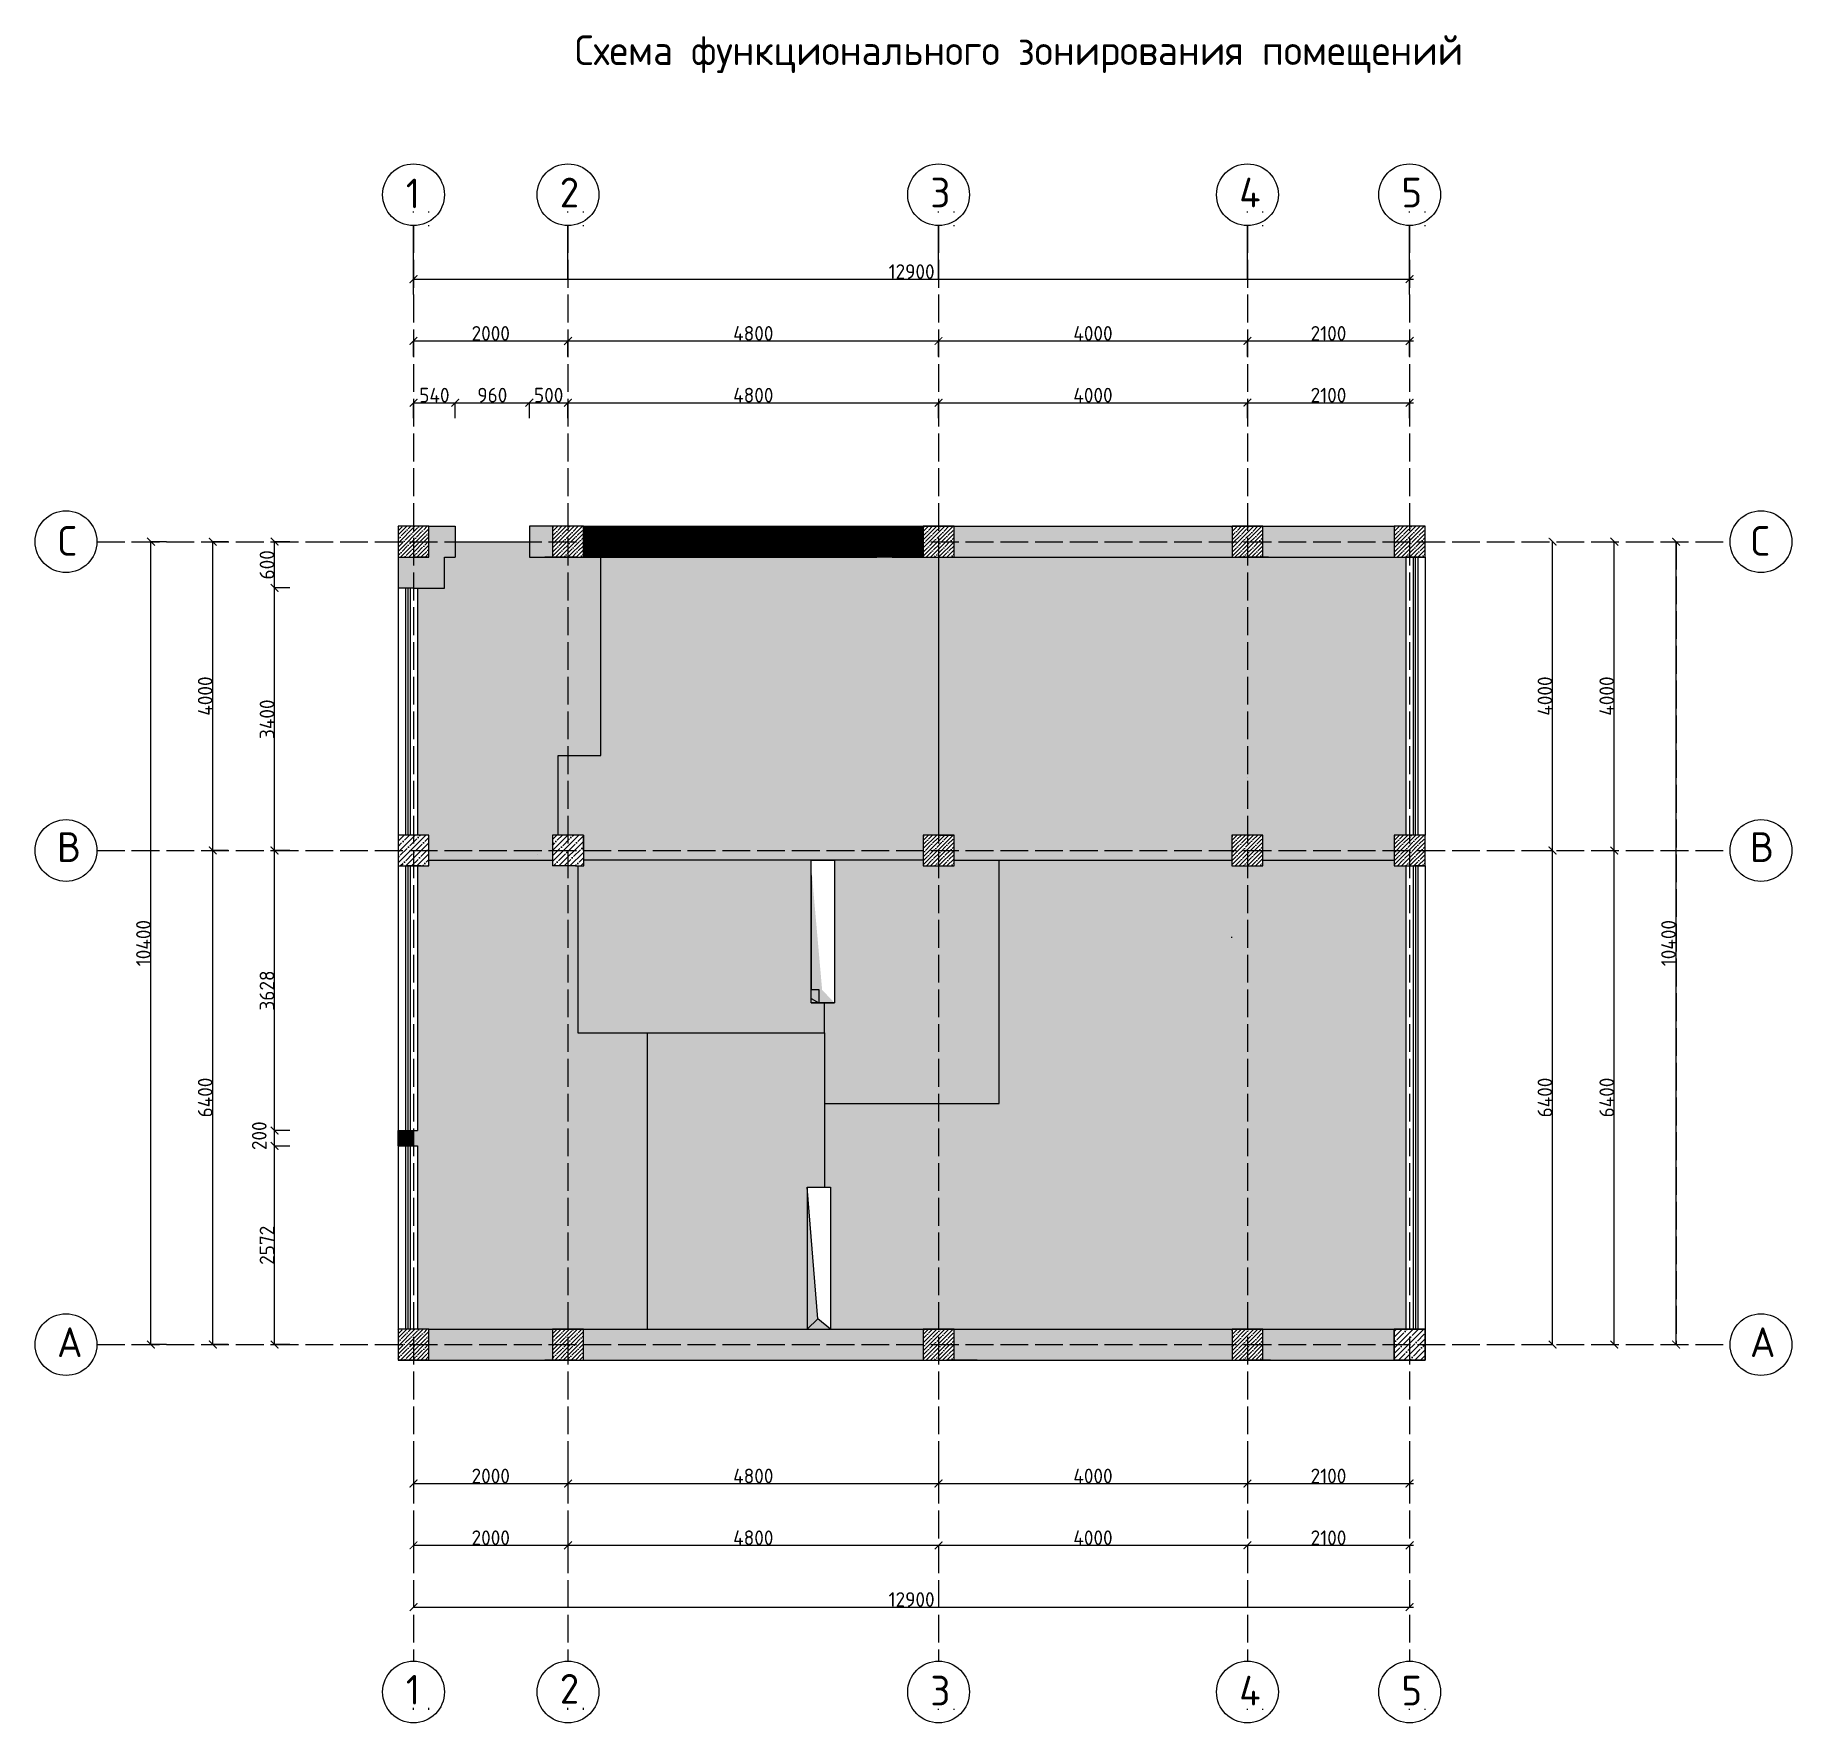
# Model space of a CAD drawing. Header units: millimetres. Extents: x -178199094 to 13669908, y -30538122 to 6091408.
# Drawn here: x 6837757 to 6860507, y 358530 to 380391 of the extents above; entities that cross this region are included whole.
import ezdxf

# ---------------------------------------------------------------- set-up
doc = ezdxf.new("R2010")
doc.units = ezdxf.units.MM
doc.linetypes.add('ACAD_ISO02W100', pattern=[15, 12, -3])
doc.layers.add('Plan 1', color=7, linetype='Continuous')
doc.styles.add('gost', font='GOST Common.ttf')
doc.dimstyles.new('GOST', dxfattribs={"dimtxt": 190, "dimasz": 100, "dimexe": 0.18, "dimexo": 0.06, "dimgap": 3, "dimtad": 1, "dimdec": 0, "dimzin": 0, "dimdsep": 46, "dimtxsty": 'gost', "dimblk": 'ARCHTICK', "dimcen": 0.09, "dimclrt": 256, "dimadec": 0, "dimazin": 0, "dimtfac": 1, "dimtdec": 0, "dimtofl": 0, "dimtmove": 0, "dimatfit": 3, "dimldrblk": 'ARCHTICK', "dimfxl": 200, "dimfxlon": 1, "dimtolj": 1, "dimtzin": 0, "dimarcsym": 0})
pattern_1 = [(45, (6789982.69, 350428.76), (-70.71068, 70.71068), []), (45, (6790053.4, 350428.76), (-70.71068, 70.71068), [125, -25, 0, -25])]

msp = doc.modelspace()

# ---------------------------------------------------------------- texts
at = {"layer": 'Plan 1', "attachment_point": 1, "style": 'gost'}
for s, width, insert, char_height in [('Схема функционального зонирования помещений', 12549.7203437, (6844744.46306, 380388.62596), 384.8748082), ('1', 384.8748082, (6842557.121, 378532.96073), 384.87481), ('2', 384.8748082, (6844550.6418, 378544.8042), 384.87481), ('3', 384.8748082, (6849350.43143, 378544.8042), 384.87481), ('4', 384.8748082, (6853350.43143, 378544.8042), 384.87481), ('5', 384.8748082, (6855450.43143, 378544.8042), 384.87481), ('C', 384.8748082, (6838040.01814, 374032.67895), 384.87481), ('C', 384.8748082, (6859964.27108, 374032.67895), 384.87481), ('B', 384.8748082, (6838040.01814, 370066.507), 384.87481), ('B', 384.8748082, (6859964.27108, 370066.507), 384.87481), ('A', 384.8748082, (6838040.01814, 363653.164), 384.87481), ('A', 384.8748082, (6859964.27108, 363653.164), 384.87481), ('1', 384.8748082, (6842557.121, 359151.63998), 384.87481), ('2', 384.8748082, (6844550.6418, 359163.48346), 384.87481), ('3', 384.8748082, (6849350.43143, 359139.92881), 384.87481), ('4', 384.8748082, (6853350.43143, 359139.92881), 384.87481), ('5', 384.8748082, (6855450.43143, 359139.92881), 384.87481)]:
    msp.add_mtext_dynamic_manual_height_columns(s, width=width, gutter_width=0.54982, heights=[0], dxfattribs=dict(at, insert=insert, char_height=char_height))

# ---------------------------------------------------------------- blocks, each defined once
blk = doc.blocks.new('_ArchTick')
at = {"color": 0, "linetype": 'ByBlock', "const_width": 0.15}
blk.add_lwpolyline([(-0.5, -0.5), (0.5, 0.5)], dxfattribs=at)
blk = doc.blocks.new('*D369')
at = {"color": 0, "lineweight": -2, "transparency": 16777216}
for p, q in [((6842657, 375430), (6842657, 375630)), ((6842657, 375630), (6843197, 375630)), ((6843197, 375430), (6843197, 375630))]:
    blk.add_line(p, q, dxfattribs=at)
at = {"layer": 'Defpoints', "color": 0, "transparency": 16777216}
for p in [(6843197, 375630), (6842657, 373830), (6843197, 373898)]:
    blk.add_point(p, dxfattribs=at)
at = {"color": 0, "lineweight": -2, "transparency": 16777216, "xscale": 100, "yscale": 100, "zscale": 100, "rotation": 180}
blk.add_blockref('_ArchTick', (6842657, 375630), dxfattribs=at)
at = {"color": 0, "lineweight": -2, "transparency": 16777216, "xscale": 100, "yscale": 100, "zscale": 100}
blk.add_blockref('_ArchTick', (6843197, 375630), dxfattribs=at)
at = {"transparency": 16777216, "insert": (6842927, 375728), "char_height": 190, "attachment_point": 5, "style": 'gost'}
blk.add_mtext('\\A1;540', dxfattribs=at)
blk = doc.blocks.new('*D370')
at = {"color": 0, "lineweight": -2, "transparency": 16777216}
for p, q in [((6843197, 375430), (6843197, 375630)), ((6843197, 375630), (6844157, 375630)), ((6844157, 375430), (6844157, 375630))]:
    blk.add_line(p, q, dxfattribs=at)
at = {"layer": 'Defpoints', "color": 0, "transparency": 16777216}
for p in [(6844157, 375630), (6844157, 374030), (6843197, 373898)]:
    blk.add_point(p, dxfattribs=at)
at = {"color": 0, "lineweight": -2, "transparency": 16777216, "xscale": 100, "yscale": 100, "zscale": 100, "rotation": 180}
blk.add_blockref('_ArchTick', (6843197, 375630), dxfattribs=at)
at = {"color": 0, "lineweight": -2, "transparency": 16777216, "xscale": 100, "yscale": 100, "zscale": 100}
blk.add_blockref('_ArchTick', (6844157, 375630), dxfattribs=at)
at = {"transparency": 16777216, "insert": (6843677, 375728), "char_height": 190, "attachment_point": 5, "style": 'gost'}
blk.add_mtext('\\A1;960', dxfattribs=at)
blk = doc.blocks.new('*D371')
at = {"color": 0, "lineweight": -2, "transparency": 16777216}
for p, q in [((6844157, 375430), (6844157, 375630)), ((6844157, 375630), (6844657, 375630)), ((6844657, 375430), (6844657, 375630))]:
    blk.add_line(p, q, dxfattribs=at)
at = {"layer": 'Defpoints', "color": 0, "transparency": 16777216}
for p in [(6844657, 375630), (6844157, 374030), (6844657, 373830)]:
    blk.add_point(p, dxfattribs=at)
at = {"color": 0, "lineweight": -2, "transparency": 16777216, "xscale": 100, "yscale": 100, "zscale": 100, "rotation": 180}
blk.add_blockref('_ArchTick', (6844157, 375630), dxfattribs=at)
at = {"color": 0, "lineweight": -2, "transparency": 16777216, "xscale": 100, "yscale": 100, "zscale": 100}
blk.add_blockref('_ArchTick', (6844657, 375630), dxfattribs=at)
at = {"transparency": 16777216, "insert": (6844407, 375728), "char_height": 190, "attachment_point": 5, "style": 'gost'}
blk.add_mtext('\\A1;500', dxfattribs=at)
blk = doc.blocks.new('*D372')
at = {"color": 0, "lineweight": -2, "transparency": 16777216}
for p, q in [((6844657, 375430), (6844657, 375630)), ((6844657, 375630), (6849456, 375630)), ((6849456, 375430), (6849456, 375630))]:
    blk.add_line(p, q, dxfattribs=at)
at = {"layer": 'Defpoints', "color": 0, "transparency": 16777216}
for p in [(6849456, 375630), (6844657, 373830), (6849456, 373830)]:
    blk.add_point(p, dxfattribs=at)
at = {"color": 0, "lineweight": -2, "transparency": 16777216, "xscale": 100, "yscale": 100, "zscale": 100, "rotation": 180}
blk.add_blockref('_ArchTick', (6844657, 375630), dxfattribs=at)
at = {"color": 0, "lineweight": -2, "transparency": 16777216, "xscale": 100, "yscale": 100, "zscale": 100}
blk.add_blockref('_ArchTick', (6849456, 375630), dxfattribs=at)
at = {"transparency": 16777216, "insert": (6847057, 375728), "char_height": 190, "attachment_point": 5, "style": 'gost'}
blk.add_mtext('\\A1;4800', dxfattribs=at)
blk = doc.blocks.new('*D373')
at = {"color": 0, "lineweight": -2, "transparency": 16777216}
for p, q in [((6849456, 375430), (6849456, 375630)), ((6849456, 375630), (6853456, 375630)), ((6853456, 375430), (6853456, 375630))]:
    blk.add_line(p, q, dxfattribs=at)
at = {"layer": 'Defpoints', "color": 0, "transparency": 16777216}
for p in [(6853456, 375630), (6849456, 373830), (6853456, 373830)]:
    blk.add_point(p, dxfattribs=at)
at = {"color": 0, "lineweight": -2, "transparency": 16777216, "xscale": 100, "yscale": 100, "zscale": 100, "rotation": 180}
blk.add_blockref('_ArchTick', (6849456, 375630), dxfattribs=at)
at = {"color": 0, "lineweight": -2, "transparency": 16777216, "xscale": 100, "yscale": 100, "zscale": 100}
blk.add_blockref('_ArchTick', (6853456, 375630), dxfattribs=at)
at = {"transparency": 16777216, "insert": (6851456, 375728), "char_height": 190, "attachment_point": 5, "style": 'gost'}
blk.add_mtext('\\A1;4000', dxfattribs=at)
blk = doc.blocks.new('*D374')
at = {"color": 0, "lineweight": -2, "transparency": 16777216}
for p, q in [((6853456, 375430), (6853456, 375630)), ((6853456, 375630), (6855556, 375630)), ((6855556, 375430), (6855556, 375630))]:
    blk.add_line(p, q, dxfattribs=at)
at = {"layer": 'Defpoints', "color": 0, "transparency": 16777216}
for p in [(6855556, 375630), (6853456, 373830), (6855556, 373830)]:
    blk.add_point(p, dxfattribs=at)
at = {"color": 0, "lineweight": -2, "transparency": 16777216, "xscale": 100, "yscale": 100, "zscale": 100, "rotation": 180}
blk.add_blockref('_ArchTick', (6853456, 375630), dxfattribs=at)
at = {"color": 0, "lineweight": -2, "transparency": 16777216, "xscale": 100, "yscale": 100, "zscale": 100}
blk.add_blockref('_ArchTick', (6855556, 375630), dxfattribs=at)
at = {"transparency": 16777216, "insert": (6854506, 375728), "char_height": 190, "attachment_point": 5, "style": 'gost'}
blk.add_mtext('\\A1;2100', dxfattribs=at)
blk = doc.blocks.new('*D352')
at = {"color": 0, "lineweight": -2, "transparency": 16777216}
for p, q in [((6842657, 376230), (6842657, 376430)), ((6842657, 376430), (6844657, 376430)), ((6844657, 376230), (6844657, 376430))]:
    blk.add_line(p, q, dxfattribs=at)
at = {"layer": 'Defpoints', "color": 0, "transparency": 16777216}
for p in [(6844657, 376430), (6842657, 373830), (6844657, 373830)]:
    blk.add_point(p, dxfattribs=at)
at = {"color": 0, "lineweight": -2, "transparency": 16777216, "xscale": 100, "yscale": 100, "zscale": 100, "rotation": 180}
blk.add_blockref('_ArchTick', (6842657, 376430), dxfattribs=at)
at = {"color": 0, "lineweight": -2, "transparency": 16777216, "xscale": 100, "yscale": 100, "zscale": 100}
blk.add_blockref('_ArchTick', (6844657, 376430), dxfattribs=at)
at = {"transparency": 16777216, "insert": (6843657, 376528), "char_height": 190, "attachment_point": 5, "style": 'gost'}
blk.add_mtext('\\A1;2000', dxfattribs=at)
blk = doc.blocks.new('*D353')
at = {"color": 0, "lineweight": -2, "transparency": 16777216}
for p, q in [((6844657, 376230), (6844657, 376430)), ((6844657, 376430), (6849456, 376430)), ((6849456, 376230), (6849456, 376430))]:
    blk.add_line(p, q, dxfattribs=at)
at = {"layer": 'Defpoints', "color": 0, "transparency": 16777216}
for p in [(6849456, 376430), (6844657, 373830), (6849456, 373830)]:
    blk.add_point(p, dxfattribs=at)
at = {"color": 0, "lineweight": -2, "transparency": 16777216, "xscale": 100, "yscale": 100, "zscale": 100, "rotation": 180}
blk.add_blockref('_ArchTick', (6844657, 376430), dxfattribs=at)
at = {"color": 0, "lineweight": -2, "transparency": 16777216, "xscale": 100, "yscale": 100, "zscale": 100}
blk.add_blockref('_ArchTick', (6849456, 376430), dxfattribs=at)
at = {"transparency": 16777216, "insert": (6847057, 376528), "char_height": 190, "attachment_point": 5, "style": 'gost'}
blk.add_mtext('\\A1;4800', dxfattribs=at)
blk = doc.blocks.new('*D354')
at = {"color": 0, "lineweight": -2, "transparency": 16777216}
for p, q in [((6849456, 376230), (6849456, 376430)), ((6849456, 376430), (6853456, 376430)), ((6853456, 376230), (6853456, 376430))]:
    blk.add_line(p, q, dxfattribs=at)
at = {"layer": 'Defpoints', "color": 0, "transparency": 16777216}
for p in [(6853456, 376430), (6849456, 373830), (6853456, 373830)]:
    blk.add_point(p, dxfattribs=at)
at = {"color": 0, "lineweight": -2, "transparency": 16777216, "xscale": 100, "yscale": 100, "zscale": 100, "rotation": 180}
blk.add_blockref('_ArchTick', (6849456, 376430), dxfattribs=at)
at = {"color": 0, "lineweight": -2, "transparency": 16777216, "xscale": 100, "yscale": 100, "zscale": 100}
blk.add_blockref('_ArchTick', (6853456, 376430), dxfattribs=at)
at = {"transparency": 16777216, "insert": (6851456, 376528), "char_height": 190, "attachment_point": 5, "style": 'gost'}
blk.add_mtext('\\A1;4000', dxfattribs=at)
blk = doc.blocks.new('*D355')
at = {"color": 0, "lineweight": -2, "transparency": 16777216}
for p, q in [((6853456, 376230), (6853456, 376430)), ((6853456, 376430), (6855556, 376430)), ((6855556, 376230), (6855556, 376430))]:
    blk.add_line(p, q, dxfattribs=at)
at = {"layer": 'Defpoints', "color": 0, "transparency": 16777216}
for p in [(6855556, 376430), (6853456, 373830), (6855556, 373830)]:
    blk.add_point(p, dxfattribs=at)
at = {"color": 0, "lineweight": -2, "transparency": 16777216, "xscale": 100, "yscale": 100, "zscale": 100, "rotation": 180}
blk.add_blockref('_ArchTick', (6853456, 376430), dxfattribs=at)
at = {"color": 0, "lineweight": -2, "transparency": 16777216, "xscale": 100, "yscale": 100, "zscale": 100}
blk.add_blockref('_ArchTick', (6855556, 376430), dxfattribs=at)
at = {"transparency": 16777216, "insert": (6854506, 376528), "char_height": 190, "attachment_point": 5, "style": 'gost'}
blk.add_mtext('\\A1;2100', dxfattribs=at)
blk = doc.blocks.new('*D356')
at = {"color": 0, "lineweight": -2, "transparency": 16777216}
for p, q in [((6842657, 377030), (6842657, 377230)), ((6842657, 377230), (6855556, 377230)), ((6855556, 377030), (6855556, 377230))]:
    blk.add_line(p, q, dxfattribs=at)
at = {"layer": 'Defpoints', "color": 0, "transparency": 16777216}
for p in [(6855556, 377230), (6842657, 373830), (6855556, 373830)]:
    blk.add_point(p, dxfattribs=at)
at = {"color": 0, "lineweight": -2, "transparency": 16777216, "xscale": 100, "yscale": 100, "zscale": 100, "rotation": 180}
blk.add_blockref('_ArchTick', (6842657, 377230), dxfattribs=at)
at = {"color": 0, "lineweight": -2, "transparency": 16777216, "xscale": 100, "yscale": 100, "zscale": 100}
blk.add_blockref('_ArchTick', (6855556, 377230), dxfattribs=at)
at = {"transparency": 16777216, "insert": (6849107, 377328), "char_height": 190, "attachment_point": 5, "style": 'gost'}
blk.add_mtext('\\A1;12900', dxfattribs=at)
blk = doc.blocks.new('*D357')
at = {"color": 0, "lineweight": -2, "transparency": 16777216}
for p, q in [((6841057, 366002), (6840856, 366002)), ((6840857, 363430), (6840857, 366002)), ((6841057, 363430), (6840856, 363430))]:
    blk.add_line(p, q, dxfattribs=at)
at = {"layer": 'Defpoints', "color": 0, "transparency": 16777216}
for p in [(6840857, 366002), (6842707, 366002), (6842657, 363430)]:
    blk.add_point(p, dxfattribs=at)
at = {"color": 0, "lineweight": -2, "transparency": 16777216, "xscale": 100, "yscale": 100, "zscale": 100}
for p, rotation in [((6840857, 366002), 90), ((6840857, 363430), 270)]:
    blk.add_blockref('_ArchTick', p, dxfattribs=dict(at, rotation=rotation))
at = {"transparency": 16777216, "insert": (6840759, 364716), "char_height": 190, "attachment_point": 5, "rotation": 90, "style": 'gost'}
blk.add_mtext('\\A1;2572', dxfattribs=at)
blk = doc.blocks.new('*D342')
at = {"color": 0, "lineweight": -2, "transparency": 16777216}
for p, q in [((6841057, 366202), (6840856, 366202)), ((6840857, 366002), (6840857, 366202)), ((6841057, 366002), (6840856, 366002))]:
    blk.add_line(p, q, dxfattribs=at)
at = {"layer": 'Defpoints', "color": 0, "transparency": 16777216}
for p in [(6840857, 366202), (6842707, 366202), (6842707, 366002)]:
    blk.add_point(p, dxfattribs=at)
at = {"color": 0, "lineweight": -2, "transparency": 16777216, "xscale": 100, "yscale": 100, "zscale": 100}
for p, rotation in [((6840857, 366202), 90), ((6840857, 366002), 270)]:
    blk.add_blockref('_ArchTick', p, dxfattribs=dict(at, rotation=rotation))
at = {"transparency": 16777216, "insert": (6840659, 366135), "char_height": 190, "attachment_point": 5, "rotation": 90, "style": 'gost'}
blk.add_mtext('\\A1;200', dxfattribs=at)
blk = doc.blocks.new('*D343')
at = {"color": 0, "lineweight": -2, "transparency": 16777216}
for p, q in [((6841057, 373830), (6840856, 373830)), ((6840857, 373230), (6840857, 373830)), ((6841057, 373230), (6840856, 373230))]:
    blk.add_line(p, q, dxfattribs=at)
at = {"layer": 'Defpoints', "color": 0, "transparency": 16777216}
for p in [(6840857, 373830), (6842657, 373830), (6842457, 373230)]:
    blk.add_point(p, dxfattribs=at)
at = {"color": 0, "lineweight": -2, "transparency": 16777216, "xscale": 100, "yscale": 100, "zscale": 100}
for p, rotation in [((6840857, 373830), 90), ((6840857, 373230), 270)]:
    blk.add_blockref('_ArchTick', p, dxfattribs=dict(at, rotation=rotation))
at = {"transparency": 16777216, "insert": (6840759, 373530), "char_height": 190, "attachment_point": 5, "rotation": 90, "style": 'gost'}
blk.add_mtext('\\A1;600', dxfattribs=at)
blk = doc.blocks.new('*D344')
at = {"color": 0, "lineweight": -2, "transparency": 16777216}
for p, q in [((6839457, 373830), (6839256, 373830)), ((6839257, 363430), (6839257, 373830)), ((6839457, 363430), (6839256, 363430))]:
    blk.add_line(p, q, dxfattribs=at)
at = {"layer": 'Defpoints', "color": 0, "transparency": 16777216}
for p in [(6839257, 373830), (6842657, 373830), (6842657, 363430)]:
    blk.add_point(p, dxfattribs=at)
at = {"color": 0, "lineweight": -2, "transparency": 16777216, "xscale": 100, "yscale": 100, "zscale": 100}
for p, rotation in [((6839257, 373830), 90), ((6839257, 363430), 270)]:
    blk.add_blockref('_ArchTick', p, dxfattribs=dict(at, rotation=rotation))
at = {"transparency": 16777216, "insert": (6839159, 368630), "char_height": 190, "attachment_point": 5, "rotation": 90, "style": 'gost'}
blk.add_mtext('\\A1;10400', dxfattribs=at)
blk = doc.blocks.new('*D345')
at = {"color": 0, "lineweight": -2, "transparency": 16777216}
for p, q in [((6840257, 369830), (6840056, 369830)), ((6840057, 363430), (6840057, 369830)), ((6840257, 363430), (6840056, 363430))]:
    blk.add_line(p, q, dxfattribs=at)
at = {"layer": 'Defpoints', "color": 0, "transparency": 16777216}
for p in [(6840057, 369830), (6842657, 369830), (6842657, 363430)]:
    blk.add_point(p, dxfattribs=at)
at = {"color": 0, "lineweight": -2, "transparency": 16777216, "xscale": 100, "yscale": 100, "zscale": 100}
for p, rotation in [((6840057, 369830), 90), ((6840057, 363430), 270)]:
    blk.add_blockref('_ArchTick', p, dxfattribs=dict(at, rotation=rotation))
at = {"transparency": 16777216, "insert": (6839959, 366630), "char_height": 190, "attachment_point": 5, "rotation": 90, "style": 'gost'}
blk.add_mtext('\\A1;6400', dxfattribs=at)
blk = doc.blocks.new('*D346')
at = {"color": 0, "lineweight": -2, "transparency": 16777216}
for p, q in [((6840257, 373830), (6840056, 373830)), ((6840057, 369830), (6840057, 373830)), ((6840257, 369830), (6840056, 369830))]:
    blk.add_line(p, q, dxfattribs=at)
at = {"layer": 'Defpoints', "color": 0, "transparency": 16777216}
for p in [(6840057, 373830), (6842657, 373830), (6842657, 369830)]:
    blk.add_point(p, dxfattribs=at)
at = {"color": 0, "lineweight": -2, "transparency": 16777216, "xscale": 100, "yscale": 100, "zscale": 100}
for p, rotation in [((6840057, 373830), 90), ((6840057, 369830), 270)]:
    blk.add_blockref('_ArchTick', p, dxfattribs=dict(at, rotation=rotation))
at = {"transparency": 16777216, "insert": (6839959, 371830), "char_height": 190, "attachment_point": 5, "rotation": 90, "style": 'gost'}
blk.add_mtext('\\A1;4000', dxfattribs=at)
blk = doc.blocks.new('*D358')
at = {"color": 0, "lineweight": -2, "transparency": 16777216}
for p, q in [((6842657, 361830), (6842657, 361630)), ((6844657, 361830), (6844657, 361630)), ((6842657, 361630), (6844657, 361630))]:
    blk.add_line(p, q, dxfattribs=at)
at = {"layer": 'Defpoints', "color": 0, "transparency": 16777216}
for p in [(6842657, 363430), (6844657, 363430), (6844657, 361630)]:
    blk.add_point(p, dxfattribs=at)
at = {"color": 0, "lineweight": -2, "transparency": 16777216, "xscale": 100, "yscale": 100, "zscale": 100, "rotation": 180}
blk.add_blockref('_ArchTick', (6842657, 361630), dxfattribs=at)
at = {"color": 0, "lineweight": -2, "transparency": 16777216, "xscale": 100, "yscale": 100, "zscale": 100}
blk.add_blockref('_ArchTick', (6844657, 361630), dxfattribs=at)
at = {"transparency": 16777216, "insert": (6843657, 361728), "char_height": 190, "attachment_point": 5, "style": 'gost'}
blk.add_mtext('\\A1;2000', dxfattribs=at)
blk = doc.blocks.new('*D359')
at = {"color": 0, "lineweight": -2, "transparency": 16777216}
for p, q in [((6844657, 361830), (6844657, 361630)), ((6849456, 361830), (6849456, 361630)), ((6844657, 361630), (6849456, 361630))]:
    blk.add_line(p, q, dxfattribs=at)
at = {"layer": 'Defpoints', "color": 0, "transparency": 16777216}
for p in [(6844657, 363430), (6849456, 363430), (6849456, 361630)]:
    blk.add_point(p, dxfattribs=at)
at = {"color": 0, "lineweight": -2, "transparency": 16777216, "xscale": 100, "yscale": 100, "zscale": 100, "rotation": 180}
blk.add_blockref('_ArchTick', (6844657, 361630), dxfattribs=at)
at = {"color": 0, "lineweight": -2, "transparency": 16777216, "xscale": 100, "yscale": 100, "zscale": 100}
blk.add_blockref('_ArchTick', (6849456, 361630), dxfattribs=at)
at = {"transparency": 16777216, "insert": (6847057, 361728), "char_height": 190, "attachment_point": 5, "style": 'gost'}
blk.add_mtext('\\A1;4800', dxfattribs=at)
blk = doc.blocks.new('*D360')
at = {"color": 0, "lineweight": -2, "transparency": 16777216}
for p, q in [((6849456, 361830), (6849456, 361630)), ((6853456, 361830), (6853456, 361630)), ((6849456, 361630), (6853456, 361630))]:
    blk.add_line(p, q, dxfattribs=at)
at = {"layer": 'Defpoints', "color": 0, "transparency": 16777216}
for p in [(6849456, 363430), (6853456, 363430), (6853456, 361630)]:
    blk.add_point(p, dxfattribs=at)
at = {"color": 0, "lineweight": -2, "transparency": 16777216, "xscale": 100, "yscale": 100, "zscale": 100, "rotation": 180}
blk.add_blockref('_ArchTick', (6849456, 361630), dxfattribs=at)
at = {"color": 0, "lineweight": -2, "transparency": 16777216, "xscale": 100, "yscale": 100, "zscale": 100}
blk.add_blockref('_ArchTick', (6853456, 361630), dxfattribs=at)
at = {"transparency": 16777216, "insert": (6851456, 361728), "char_height": 190, "attachment_point": 5, "style": 'gost'}
blk.add_mtext('\\A1;4000', dxfattribs=at)
blk = doc.blocks.new('*D361')
at = {"color": 0, "lineweight": -2, "transparency": 16777216}
for p, q in [((6853456, 361830), (6853456, 361630)), ((6855556, 361830), (6855556, 361630)), ((6853456, 361630), (6855556, 361630))]:
    blk.add_line(p, q, dxfattribs=at)
at = {"layer": 'Defpoints', "color": 0, "transparency": 16777216}
for p in [(6853456, 363430), (6855556, 363430), (6855556, 361630)]:
    blk.add_point(p, dxfattribs=at)
at = {"color": 0, "lineweight": -2, "transparency": 16777216, "xscale": 100, "yscale": 100, "zscale": 100, "rotation": 180}
blk.add_blockref('_ArchTick', (6853456, 361630), dxfattribs=at)
at = {"color": 0, "lineweight": -2, "transparency": 16777216, "xscale": 100, "yscale": 100, "zscale": 100}
blk.add_blockref('_ArchTick', (6855556, 361630), dxfattribs=at)
at = {"transparency": 16777216, "insert": (6854506, 361728), "char_height": 190, "attachment_point": 5, "style": 'gost'}
blk.add_mtext('\\A1;2100', dxfattribs=at)
blk = doc.blocks.new('*D347')
at = {"color": 0, "lineweight": -2, "transparency": 16777216}
for p, q in [((6842657, 361030), (6842657, 360830)), ((6842657, 360830), (6844657, 360830)), ((6844657, 361030), (6844657, 360830))]:
    blk.add_line(p, q, dxfattribs=at)
at = {"layer": 'Defpoints', "color": 0, "transparency": 16777216}
for p in [(6842657, 363430), (6844657, 363430), (6844657, 360830)]:
    blk.add_point(p, dxfattribs=at)
at = {"color": 0, "lineweight": -2, "transparency": 16777216, "xscale": 100, "yscale": 100, "zscale": 100, "rotation": 180}
blk.add_blockref('_ArchTick', (6842657, 360830), dxfattribs=at)
at = {"color": 0, "lineweight": -2, "transparency": 16777216, "xscale": 100, "yscale": 100, "zscale": 100}
blk.add_blockref('_ArchTick', (6844657, 360830), dxfattribs=at)
at = {"transparency": 16777216, "insert": (6843657, 360928), "char_height": 190, "attachment_point": 5, "style": 'gost'}
blk.add_mtext('\\A1;2000', dxfattribs=at)
blk = doc.blocks.new('*D348')
at = {"color": 0, "lineweight": -2, "transparency": 16777216}
for p, q in [((6844657, 361030), (6844657, 360830)), ((6844657, 360830), (6849456, 360830)), ((6849456, 360830), (6849456, 360830))]:
    blk.add_line(p, q, dxfattribs=at)
at = {"layer": 'Defpoints', "color": 0, "transparency": 16777216}
for p in [(6844657, 363430), (6849456, 360830), (6849456, 360830)]:
    blk.add_point(p, dxfattribs=at)
at = {"color": 0, "lineweight": -2, "transparency": 16777216, "xscale": 100, "yscale": 100, "zscale": 100, "rotation": 180}
blk.add_blockref('_ArchTick', (6844657, 360830), dxfattribs=at)
at = {"color": 0, "lineweight": -2, "transparency": 16777216, "xscale": 100, "yscale": 100, "zscale": 100}
blk.add_blockref('_ArchTick', (6849456, 360830), dxfattribs=at)
at = {"transparency": 16777216, "insert": (6847057, 360928), "char_height": 190, "attachment_point": 5, "style": 'gost'}
blk.add_mtext('\\A1;4800', dxfattribs=at)
blk = doc.blocks.new('*D349')
at = {"color": 0, "lineweight": -2, "transparency": 16777216}
for p, q in [((6849456, 360830), (6849456, 360830)), ((6849456, 360830), (6853456, 360830)), ((6853456, 360830), (6853456, 360830))]:
    blk.add_line(p, q, dxfattribs=at)
at = {"layer": 'Defpoints', "color": 0, "transparency": 16777216}
for p in [(6849456, 360830), (6853456, 360830), (6853456, 360830)]:
    blk.add_point(p, dxfattribs=at)
at = {"color": 0, "lineweight": -2, "transparency": 16777216, "xscale": 100, "yscale": 100, "zscale": 100, "rotation": 180}
blk.add_blockref('_ArchTick', (6849456, 360830), dxfattribs=at)
at = {"color": 0, "lineweight": -2, "transparency": 16777216, "xscale": 100, "yscale": 100, "zscale": 100}
blk.add_blockref('_ArchTick', (6853456, 360830), dxfattribs=at)
at = {"transparency": 16777216, "insert": (6851456, 360928), "char_height": 190, "attachment_point": 5, "style": 'gost'}
blk.add_mtext('\\A1;4000', dxfattribs=at)
blk = doc.blocks.new('*D350')
at = {"color": 0, "lineweight": -2, "transparency": 16777216}
for p, q in [((6853456, 360830), (6853456, 360830)), ((6853456, 360830), (6855556, 360830)), ((6855556, 360830), (6855556, 360830))]:
    blk.add_line(p, q, dxfattribs=at)
at = {"layer": 'Defpoints', "color": 0, "transparency": 16777216}
for p in [(6853456, 360830), (6855556, 360830), (6855556, 360830)]:
    blk.add_point(p, dxfattribs=at)
at = {"color": 0, "lineweight": -2, "transparency": 16777216, "xscale": 100, "yscale": 100, "zscale": 100, "rotation": 180}
blk.add_blockref('_ArchTick', (6853456, 360830), dxfattribs=at)
at = {"color": 0, "lineweight": -2, "transparency": 16777216, "xscale": 100, "yscale": 100, "zscale": 100}
blk.add_blockref('_ArchTick', (6855556, 360830), dxfattribs=at)
at = {"transparency": 16777216, "insert": (6854506, 360928), "char_height": 190, "attachment_point": 5, "style": 'gost'}
blk.add_mtext('\\A1;2100', dxfattribs=at)
blk = doc.blocks.new('*D362')
at = {"color": 0, "lineweight": -2, "transparency": 16777216}
for p, q in [((6842657, 360230), (6842657, 360030)), ((6855556, 360230), (6855556, 360030)), ((6842657, 360030), (6855556, 360030))]:
    blk.add_line(p, q, dxfattribs=at)
at = {"layer": 'Defpoints', "color": 0, "transparency": 16777216}
for p in [(6842657, 363430), (6855556, 363430), (6855556, 360030)]:
    blk.add_point(p, dxfattribs=at)
at = {"color": 0, "lineweight": -2, "transparency": 16777216, "xscale": 100, "yscale": 100, "zscale": 100, "rotation": 180}
blk.add_blockref('_ArchTick', (6842657, 360030), dxfattribs=at)
at = {"color": 0, "lineweight": -2, "transparency": 16777216, "xscale": 100, "yscale": 100, "zscale": 100}
blk.add_blockref('_ArchTick', (6855556, 360030), dxfattribs=at)
at = {"transparency": 16777216, "insert": (6849107, 360128), "char_height": 190, "attachment_point": 5, "style": 'gost'}
blk.add_mtext('\\A1;12900', dxfattribs=at)
blk = doc.blocks.new('*D363')
at = {"color": 0, "lineweight": -2, "transparency": 16777216}
for p, q in [((6857207, 369830), (6857407, 369830)), ((6857407, 363430), (6857407, 369830)), ((6857207, 363430), (6857407, 363430))]:
    blk.add_line(p, q, dxfattribs=at)
at = {"layer": 'Defpoints', "color": 0, "transparency": 16777216}
for p in [(6855556, 369830), (6857407, 369830), (6855556, 363430)]:
    blk.add_point(p, dxfattribs=at)
at = {"color": 0, "lineweight": -2, "transparency": 16777216, "xscale": 100, "yscale": 100, "zscale": 100}
for p, rotation in [((6857407, 369830), 90), ((6857407, 363430), 270)]:
    blk.add_blockref('_ArchTick', p, dxfattribs=dict(at, rotation=rotation))
at = {"transparency": 16777216, "insert": (6857309, 366630), "char_height": 190, "attachment_point": 5, "rotation": 90, "style": 'gost'}
blk.add_mtext('\\A1;6400', dxfattribs=at)
blk = doc.blocks.new('*D364')
at = {"color": 0, "lineweight": -2, "transparency": 16777216}
for p, q in [((6857407, 373830), (6857407, 373830)), ((6857407, 369830), (6857407, 373830)), ((6857207, 369830), (6857407, 369830))]:
    blk.add_line(p, q, dxfattribs=at)
at = {"layer": 'Defpoints', "color": 0, "transparency": 16777216}
for p in [(6857407, 373830), (6857407, 373830), (6855556, 369830)]:
    blk.add_point(p, dxfattribs=at)
at = {"color": 0, "lineweight": -2, "transparency": 16777216, "xscale": 100, "yscale": 100, "zscale": 100}
for p, rotation in [((6857407, 373830), 90), ((6857407, 369830), 270)]:
    blk.add_blockref('_ArchTick', p, dxfattribs=dict(at, rotation=rotation))
at = {"transparency": 16777216, "insert": (6857309, 371830), "char_height": 190, "attachment_point": 5, "rotation": 90, "style": 'gost'}
blk.add_mtext('\\A1;4000', dxfattribs=at)
blk = doc.blocks.new('*D365')
at = {"color": 0, "lineweight": -2, "transparency": 16777216}
for p, q in [((6858207, 369830), (6858207, 369830)), ((6858207, 363430), (6858207, 369830)), ((6858207, 363430), (6858207, 363430))]:
    blk.add_line(p, q, dxfattribs=at)
at = {"layer": 'Defpoints', "color": 0, "transparency": 16777216}
for p in [(6858207, 369830), (6858207, 369830), (6858207, 363430)]:
    blk.add_point(p, dxfattribs=at)
at = {"color": 0, "lineweight": -2, "transparency": 16777216, "xscale": 100, "yscale": 100, "zscale": 100}
for p, rotation in [((6858207, 369830), 90), ((6858207, 363430), 270)]:
    blk.add_blockref('_ArchTick', p, dxfattribs=dict(at, rotation=rotation))
at = {"transparency": 16777216, "insert": (6858109, 366630), "char_height": 190, "attachment_point": 5, "rotation": 90, "style": 'gost'}
blk.add_mtext('\\A1;6400', dxfattribs=at)
blk = doc.blocks.new('*D366')
at = {"color": 0, "lineweight": -2, "transparency": 16777216}
for p, q in [((6858207, 373830), (6858207, 373830)), ((6858207, 369830), (6858207, 373830)), ((6858207, 369830), (6858207, 369830))]:
    blk.add_line(p, q, dxfattribs=at)
at = {"layer": 'Defpoints', "color": 0, "transparency": 16777216}
for p in [(6858207, 373830), (6858207, 373830), (6858207, 369830)]:
    blk.add_point(p, dxfattribs=at)
at = {"color": 0, "lineweight": -2, "transparency": 16777216, "xscale": 100, "yscale": 100, "zscale": 100}
for p, rotation in [((6858207, 373830), 90), ((6858207, 369830), 270)]:
    blk.add_blockref('_ArchTick', p, dxfattribs=dict(at, rotation=rotation))
at = {"transparency": 16777216, "insert": (6858109, 371830), "char_height": 190, "attachment_point": 5, "rotation": 90, "style": 'gost'}
blk.add_mtext('\\A1;4000', dxfattribs=at)
blk = doc.blocks.new('*D367')
at = {"color": 0, "lineweight": -2, "transparency": 16777216}
for p, q in [((6841057, 369830), (6840856, 369830)), ((6840857, 366202), (6840857, 369830)), ((6841057, 366202), (6840856, 366202))]:
    blk.add_line(p, q, dxfattribs=at)
at = {"layer": 'Defpoints', "color": 0, "transparency": 16777216}
for p in [(6840857, 369830), (6842457, 369830), (6842457, 366202)]:
    blk.add_point(p, dxfattribs=at)
at = {"color": 0, "lineweight": -2, "transparency": 16777216, "xscale": 100, "yscale": 100, "zscale": 100}
for p, rotation in [((6840857, 369830), 90), ((6840857, 366202), 270)]:
    blk.add_blockref('_ArchTick', p, dxfattribs=dict(at, rotation=rotation))
at = {"transparency": 16777216, "insert": (6840759, 368016), "char_height": 190, "attachment_point": 5, "rotation": 90, "style": 'gost'}
blk.add_mtext('\\A1;3628', dxfattribs=at)
blk = doc.blocks.new('*D368')
at = {"color": 0, "lineweight": -2, "transparency": 16777216}
for p, q in [((6841057, 373230), (6840856, 373230)), ((6840857, 369830), (6840857, 373230)), ((6841057, 369830), (6840856, 369830))]:
    blk.add_line(p, q, dxfattribs=at)
at = {"layer": 'Defpoints', "color": 0, "transparency": 16777216}
for p in [(6840857, 373230), (6842457, 373230), (6842457, 369830)]:
    blk.add_point(p, dxfattribs=at)
at = {"color": 0, "lineweight": -2, "transparency": 16777216, "xscale": 100, "yscale": 100, "zscale": 100}
for p, rotation in [((6840857, 373230), 90), ((6840857, 369830), 270)]:
    blk.add_blockref('_ArchTick', p, dxfattribs=dict(at, rotation=rotation))
at = {"transparency": 16777216, "insert": (6840759, 371530), "char_height": 190, "attachment_point": 5, "rotation": 90, "style": 'gost'}
blk.add_mtext('\\A1;3400', dxfattribs=at)
blk = doc.blocks.new('*D351')
at = {"color": 0, "lineweight": -2, "transparency": 16777216}
for p, q in [((6858807, 373830), (6859007, 373830)), ((6859007, 363430), (6859007, 373830)), ((6858807, 363430), (6859007, 363430))]:
    blk.add_line(p, q, dxfattribs=at)
at = {"layer": 'Defpoints', "color": 0, "transparency": 16777216}
for p in [(6855556, 373830), (6859007, 373830), (6855556, 363430)]:
    blk.add_point(p, dxfattribs=at)
at = {"color": 0, "lineweight": -2, "transparency": 16777216, "xscale": 100, "yscale": 100, "zscale": 100}
for p, rotation in [((6859007, 373830), 90), ((6859007, 363430), 270)]:
    blk.add_blockref('_ArchTick', p, dxfattribs=dict(at, rotation=rotation))
at = {"transparency": 16777216, "insert": (6858909, 368630), "char_height": 190, "attachment_point": 5, "rotation": 90, "style": 'gost'}
blk.add_mtext('\\A1;10400', dxfattribs=at)

# ---------------------------------------------------------------- dimensions: what is measured, and where the dimension line sits
at = {"color": 18, "true_color": 0x000000}
for base, p1, p2, picture, middle in [((6855556.40355, 377229.79132), (6842656.61392, 373829.79132), (6855556.40355, 373829.79132), '*D356', (6849106.50873, 377327.79132)), ((6844656.61392, 376429.79132), (6842656.61392, 373829.79132), (6844656.61392, 373829.79132), '*D352', (6843656.61392, 376527.79132)), ((6843196.61395, 375629.79132), (6842656.61392, 373829.79132), (6843196.61395, 373898.24669), '*D369', (6842926.61393, 375727.79132)), ((6844656.61392, 361629.79132), (6842656.61392, 363429.79132), (6844656.61392, 363429.79132), '*D358', (6843656.61392, 361727.79132)), ((6844656.61392, 360829.79132), (6842656.61392, 363429.79132), (6844656.61392, 363429.79132), '*D347', (6843656.61392, 360927.79132)), ((6855556.40355, 360029.79132), (6842656.61392, 363429.79132), (6855556.40355, 363429.79132), '*D362', (6849106.50873, 360127.79132))]:
    dim = msp.add_linear_dim(base=base, p1=p1, p2=p2, dimstyle='GOST', dxfattribs=at)
    dim.commit()
    dim.dimension.update_dxf_attribs({"geometry": picture, "text_midpoint": middle})
for base, p1, p2, picture, middle in [((6849456.40355, 376429.79132), (6844656.61392, 373829.79132), (6849456.40355, 373829.79132), '*D353', (6847056.50873, 376527.79132)), ((6853456.40355, 376429.79132), (6849456.40355, 373829.79132), (6853456.40355, 373829.79132), '*D354', (6851456.40355, 376527.79132)), ((6855556.40355, 376429.79132), (6853456.40355, 373829.79132), (6855556.40355, 373829.79132), '*D355', (6854506.40355, 376527.79132)), ((6844156.61392, 375629.79132), (6843196.61395, 373898.24669), (6844156.61392, 374029.79132), '*D370', (6843676.61393, 375727.79132)), ((6844656.61392, 375629.79132), (6844156.61392, 374029.79132), (6844656.61392, 373829.79132), '*D371', (6844406.61392, 375727.79132)), ((6849456.40355, 375629.79132), (6844656.61392, 373829.79132), (6849456.40355, 373829.79132), '*D372', (6847056.50873, 375727.79132)), ((6853456.40355, 375629.79132), (6849456.40355, 373829.79132), (6853456.40355, 373829.79132), '*D373', (6851456.40355, 375727.79132)), ((6855556.40355, 375629.79132), (6853456.40355, 373829.79132), (6855556.40355, 373829.79132), '*D374', (6854506.40355, 375727.79132)), ((6849456.40355, 361629.79132), (6844656.61392, 363429.79132), (6849456.40355, 363429.79132), '*D359', (6847056.50873, 361727.79132)), ((6849456.40355, 360829.79132), (6844656.61392, 363429.79132), (6849456.40355, 360829.79132), '*D348', (6847056.50873, 360927.79132)), ((6853456.40355, 361629.79132), (6849456.40355, 363429.79132), (6853456.40355, 363430.12683), '*D360', (6851456.40355, 361727.79132)), ((6855556.40355, 361629.79132), (6853456.40355, 363430.12683), (6855556.40355, 363429.79132), '*D361', (6854506.40355, 361727.79132)), ((6853456.40355, 360829.79132), (6849456.40355, 360829.79132), (6853456.40355, 360829.79132), '*D349', (6851456.40355, 360927.79132)), ((6855556.40355, 360829.79132), (6853456.40355, 360829.79132), (6855556.40355, 360829.79132), '*D350', (6854506.40355, 360927.79132))]:
    dim = msp.add_linear_dim(base=base, p1=p1, p2=p2, dimstyle='GOST', override={"dimtmove": 1}, dxfattribs=at)
    dim.commit()
    dim.dimension.update_dxf_attribs({"geometry": picture, "text_midpoint": middle})
for base, p1, p2, picture, middle in [((6839256.61392, 373829.79132), (6842656.61392, 363429.79132), (6842656.61392, 373829.79132), '*D344', (6839158.61392, 368629.79132)), ((6859006.79392, 373829.79132), (6855556.40355, 363429.79132), (6855556.40355, 373829.79132), '*D351', (6858908.79392, 368629.79132)), ((6840056.61392, 369829.79132), (6842656.61392, 363429.79132), (6842656.61392, 369829.79132), '*D345', (6839958.61392, 366629.79132)), ((6840856.61392, 369829.79132), (6842456.61392, 366202.16313), (6842456.61392, 369829.79132), '*D367', (6840758.61392, 368015.97722)), ((6857406.61392, 369829.79132), (6855556.40355, 363429.79132), (6855556.40355, 369829.79132), '*D363', (6857308.61392, 366629.79132)), ((6858206.61392, 369829.79132), (6858206.61392, 363429.79132), (6858206.61392, 369829.79132), '*D365', (6858108.61392, 366629.79132)), ((6840856.61392, 366002.16313), (6842656.61392, 363429.79132), (6842706.61392, 366002.16313), '*D357', (6840758.61392, 364715.97722))]:
    dim = msp.add_linear_dim(base=base, p1=p1, p2=p2, angle=90, dimstyle='GOST', dxfattribs=at)
    dim.commit()
    dim.dimension.update_dxf_attribs({"geometry": picture, "text_midpoint": middle})
for base, p1, p2, picture, middle in [((6840056.61392, 373829.79132), (6842656.61392, 369829.79132), (6842656.61392, 373829.79132), '*D346', (6839958.61392, 371829.79132)), ((6840856.61392, 373829.79132), (6842456.61392, 373229.79132), (6842656.61392, 373829.79132), '*D343', (6840758.61392, 373529.79132)), ((6857406.61392, 373829.79132), (6855556.40355, 369829.79132), (6857406.61392, 373829.79132), '*D364', (6857308.61392, 371829.79132)), ((6858206.61392, 373829.79132), (6858206.61392, 369829.79132), (6858206.61392, 373829.79132), '*D366', (6858108.61392, 371829.79132)), ((6840856.61392, 373229.79132), (6842456.61392, 369829.79132), (6842456.61392, 373229.79132), '*D368', (6840758.61392, 371529.79132)), ((6840856.61392, 366202.16313), (6842706.61392, 366002.16313), (6842706.61392, 366202.16313), '*D342', (6840658.61392, 366135.16313))]:
    dim = msp.add_linear_dim(base=base, p1=p1, p2=p2, angle=90, dimstyle='GOST', override={"dimtmove": 1}, dxfattribs=at)
    dim.commit()
    dim.dimension.update_dxf_attribs({"geometry": picture, "text_midpoint": middle})

# ---------------------------------------------------------------- hatches: boundary and pattern name
at = {"true_color": 0x636466, "transparency": 33554687}
h = msp.add_hatch(color=251, dxfattribs=at)
h.dxf.hatch_style = 1
h.paths.add_polyline_path([(6843056.61392, 373629.79132), (6843196.61392, 373629.79132), (6843196.61392, 373829.79132), (6842856.61392, 373829.79132), (6842856.61392, 373629.79132), (6842656.61392, 373629.79132), (6842656.61392, 373229.79132), (6843056.61392, 373229.79132)])
h.paths.add_polyline_path([(6842656.61392, 373629.79132), (6842456.61392, 373629.79132), (6842456.61392, 373229.79132), (6842656.61392, 373229.79132)])
h.paths.add_polyline_path([(6843196.61392, 374029.79132), (6842856.61392, 374029.79132), (6842856.61392, 373829.79132), (6843196.61392, 373829.79132)])
h.paths.add_polyline_path([(6844456.61392, 374029.79132), (6844156.61392, 374029.79132), (6844156.61392, 373829.79132), (6844456.61392, 373829.79132)])
h.paths.add_polyline_path([(6844456.61392, 373829.79132), (6844156.61392, 373829.79132), (6844156.61392, 373629.79132), (6844456.61392, 373629.79132)])
h.paths.add_polyline_path([(6853256.40355, 374029.79132), (6849656.40355, 374029.79132), (6849656.40355, 373829.79132), (6853256.40355, 373829.79132)])
h.paths.add_polyline_path([(6853256.40355, 373829.79132), (6849656.40355, 373829.79132), (6849656.40355, 373629.79132), (6853256.40355, 373629.79132)])
h.paths.add_polyline_path([(6855356.40355, 374029.79132), (6853656.40355, 374029.79132), (6853656.40355, 373829.79132), (6855356.40355, 373829.79132)])
h.paths.add_polyline_path([(6855356.40355, 373829.79132), (6853656.40355, 373829.79132), (6853656.40355, 373629.79132), (6855356.40355, 373629.79132)])
h.paths.add_polyline_path([(6844456.61392, 363429.79132), (6842856.61392, 363429.79132), (6842856.61392, 363229.79132), (6844456.61392, 363229.79132)])
h.paths.add_polyline_path([(6844456.61392, 363629.79132), (6842856.61392, 363629.79132), (6842856.61392, 363429.79132), (6844456.61392, 363429.79132)])
h.paths.add_polyline_path([(6849256.40355, 363629.79132), (6844856.61392, 363629.79132), (6844856.61392, 363429.79132), (6849256.40355, 363429.79132)])
h.paths.add_polyline_path([(6849256.40355, 363429.79132), (6844856.61392, 363429.79132), (6844856.61392, 363229.79132), (6849256.40355, 363229.79132)])
h.paths.add_polyline_path([(6853256.40355, 363629.79132), (6849656.40355, 363629.79132), (6849656.40355, 363429.79132), (6853256.40355, 363429.79132)])
h.paths.add_polyline_path([(6853256.40355, 363429.79132), (6849656.40355, 363429.79132), (6849656.40355, 363229.79132), (6853256.40355, 363229.79132)])
h.paths.add_polyline_path([(6855356.40355, 363629.79132), (6853656.40355, 363629.79132), (6853656.40355, 363429.79132), (6855356.40355, 363429.79132)])
h.paths.add_polyline_path([(6855356.40355, 363429.79132), (6853656.40355, 363429.79132), (6853656.40355, 363229.79132), (6855356.40355, 363229.79132)])
at = {"transparency": 33554687}
h = msp.add_hatch(dxfattribs=at)
h.set_pattern_fill('ANSI35', color=1, scale=300)
h.set_pattern_definition([(45, (6789463.594, 351152.38), (-53.03301, 53.03301), []), (45, (6789516.63, 351152.38), (-53.03301, 53.03301), [93.75, -18.75, 0, -18.75])])
h.paths.add_polyline_path([(6842856.61392, 374029.79132), (6842456.61392, 374029.79132), (6842456.61392, 373629.79132), (6842856.61392, 373629.79132)])
h = msp.add_hatch(dxfattribs=at)
h.set_pattern_fill('ANSI35', color=1, scale=300)
h.set_pattern_definition([(45, (6786335.43, 350628.76), (-53.03301, 53.03301), []), (45, (6786388.464, 350628.76), (-53.03301, 53.03301), [93.75, -18.75, 0, -18.75])])
h.paths.add_polyline_path([(6844856.61392, 374029.79132), (6844456.61392, 374029.79132), (6844456.61392, 373629.79132), (6844856.61392, 373629.79132)])
at = {"true_color": 0x636466, "transparency": 33554687}
h = msp.add_hatch(dxfattribs=at)
h.set_pattern_fill('ANSI31', color=251, scale=10)
h.set_pattern_definition([(45, (6845153.3322, 373948.1409), (-0.88388348, 0.88388348), [])])
h.paths.add_polyline_path([(6849256.40355, 374029.79132), (6844856.61392, 374029.79132), (6844856.61392, 373829.79132), (6849256.40355, 373829.79132)])
h.paths.add_polyline_path([(6849256.40355, 373829.79132), (6844856.61392, 373829.79132), (6844856.61392, 373629.79132), (6848656.61392, 373629.79132), (6848856.61392, 373629.79132), (6849256.40355, 373629.79132)])
at = {"transparency": 33554687}
h = msp.add_hatch(dxfattribs=at)
h.set_pattern_fill('ANSI35', color=1, scale=300)
h.set_pattern_definition([(45, (6791135.22, 350628.76), (-53.03301, 53.03301), []), (45, (6791188.254, 350628.76), (-53.03301, 53.03301), [93.75, -18.75, 0, -18.75])])
h.paths.add_polyline_path([(6849656.40355, 374029.79132), (6849256.40355, 374029.79132), (6849256.40355, 373629.79132), (6849656.40355, 373629.79132)])
h = msp.add_hatch(dxfattribs=at)
h.set_pattern_fill('ANSI35', color=1, scale=300)
h.set_pattern_definition([(45, (6795135.22, 350628.76), (-53.03301, 53.03301), []), (45, (6795188.254, 350628.76), (-53.03301, 53.03301), [93.75, -18.75, 0, -18.75])])
h.paths.add_polyline_path([(6853656.40355, 374029.79132), (6853256.40355, 374029.79132), (6853256.40355, 373629.79132), (6853656.40355, 373629.79132)])
h = msp.add_hatch(dxfattribs=at)
h.set_pattern_fill('ANSI35', color=1, scale=300)
h.set_pattern_definition([(45, (6797235.22, 350628.76), (-53.03301, 53.03301), []), (45, (6797288.254, 350628.76), (-53.03301, 53.03301), [93.75, -18.75, 0, -18.75])])
h.paths.add_polyline_path([(6855756.40355, 374029.79132), (6855356.40355, 374029.79132), (6855356.40355, 373629.79132), (6855756.40355, 373629.79132)])
at = {"true_color": 0xfeeab9, "transparency": 33554687}
h = msp.add_hatch(color=254, dxfattribs=at)
h.dxf.hatch_style = 1
h.paths.add_polyline_path([(6844656.61392, 373629.79132), (6844456.61392, 373629.79132), (6844356.61392, 373629.79132), (6844156.61392, 373629.79132), (6844156.61392, 373829.79132), (6844086.53383, 373829.79132), (6843196.61392, 373829.79132), (6843196.61392, 373629.79132), (6843056.61392, 373629.79132), (6843056.61392, 373229.79132), (6842706.61392, 373229.79132), (6842706.61392, 370029.79132), (6842856.61392, 370029.79132), (6842856.61392, 369829.79132), (6844456.61392, 369829.79132), (6844456.61392, 370029.79132), (6844531.74214, 370029.79132), (6844531.74214, 371058.67627), (6844656.61392, 371058.67627)])
h.paths.add_polyline_path([(6844456.61392, 369829.79132), (6842856.61392, 369829.79132), (6842856.61392, 369705.90081), (6844456.61392, 369705.90081)])
h.paths.add_polyline_path([(6845081.96246, 373629.79132), (6844656.61392, 373629.79132), (6844656.61392, 371058.67627), (6845081.96246, 371058.67627)])
at = {"true_color": 0xfbd0d2, "transparency": 33554687}
h = msp.add_hatch(color=254, dxfattribs=at)
h.dxf.hatch_style = 1
h.paths.add_polyline_path([(6849456.40355, 373629.79132), (6848856.61392, 373629.79132), (6848656.61392, 373629.79132), (6845081.96246, 373629.79132), (6845081.96246, 371058.67627), (6844656.61392, 371058.67627), (6844656.61392, 370029.79132), (6844856.134, 370029.79132), (6844856.134, 369829.79132), (6849256.61413, 369829.79132), (6849256.61413, 370029.79132), (6849456.40355, 370029.79132)])
h.paths.add_polyline_path([(6849256.61413, 369829.79132), (6844856.134, 369829.79132), (6844856.134, 369705.90081), (6847806.61392, 369705.90081), (6848106.61392, 369705.90081), (6849256.61413, 369705.90081)])
h.paths.add_polyline_path([(6844656.61392, 371058.67627), (6844531.74214, 371058.67627), (6844531.74214, 370029.79132), (6844656.61392, 370029.79132)])
at = {"true_color": 0xe7dcea, "transparency": 33554687}
h = msp.add_hatch(color=254, dxfattribs=at)
h.dxf.hatch_style = 1
h.paths.add_polyline_path([(6853255.1334, 369829.79132), (6849656.61413, 369829.79132), (6849656.61413, 369705.90081), (6853255.1334, 369705.90081)])
h.paths.add_polyline_path([(6855356.40355, 369829.79132), (6853655.1334, 369829.79132), (6853655.1334, 369705.90081), (6855356.40355, 369705.90081)])
h.paths.add_polyline_path([(6853255.1334, 369829.79132), (6853255.1334, 370030.12683), (6853455.1334, 370029.79132), (6853456.40355, 370029.79132), (6853456.40355, 370030.12683), (6853655.1334, 370030.12683), (6853653.86283, 369869.99125), (6853653.86283, 369829.79132), (6855356.40355, 369829.79132), (6855356.40355, 370029.79132), (6855506.40355, 370029.79132), (6855506.40355, 373629.79132), (6855356.40355, 373629.79132), (6849456.40355, 373629.79132), (6849456.40355, 370029.79132), (6849656.61413, 370029.79132), (6849656.61413, 369829.79132)])
at = {"lineweight": 30, "transparency": 33554687}
h = msp.add_hatch(dxfattribs=at)
h.set_pattern_fill('ANSI35', color=1, scale=400)
h.set_pattern_definition(pattern_1)
h.paths.add_polyline_path([(6842456.61392, 370029.79132), (6842456.61392, 369629.79132), (6842856.61392, 369629.79132), (6842856.61392, 370029.79132)])
h = msp.add_hatch(dxfattribs=at)
h.set_pattern_fill('ANSI35', color=1, scale=400)
h.set_pattern_definition(pattern_1)
h.paths.add_polyline_path([(6844456.61392, 370029.79132), (6844456.61392, 369629.79132), (6844856.61392, 369629.79132), (6844856.61392, 370029.79132)])
at = {"transparency": 33554687}
h = msp.add_hatch(dxfattribs=at)
h.set_pattern_fill('ANSI35', color=1, scale=300)
h.set_pattern_definition([(45, (6791135.43, 346628.76), (-53.03301, 53.03301), []), (45, (6791188.465, 346628.76), (-53.03301, 53.03301), [93.75, -18.75, 0, -18.75])])
h.paths.add_polyline_path([(6849656.61413, 370029.79132), (6849256.61413, 370029.79132), (6849256.61413, 369629.79132), (6849656.61413, 369629.79132)])
h = msp.add_hatch(color=252, dxfattribs=at)
h.dxf.hatch_style = 1
h.paths.add_polyline_path([(6853255.1334, 370030.12683), (6853255.13316, 370029.79121), (6853255.1334, 370029.79132)])
h = msp.add_hatch(dxfattribs=at)
h.set_pattern_fill('ANSI35', color=1, scale=300)
h.set_pattern_definition([(45, (6795133.95, 346629.094), (-53.03301, 53.03301), []), (45, (6795186.984, 346629.094), (-53.03301, 53.03301), [93.75, -18.75, 0, -18.75])])
h.paths.add_polyline_path([(6853655.1334, 370030.12683), (6853255.1334, 370030.12683), (6853255.1334, 369630.12683), (6853655.1334, 369630.12683)])
h = msp.add_hatch(dxfattribs=at)
h.set_pattern_fill('ANSI35', color=1, scale=300)
h.set_pattern_definition([(45, (6797235.22, 346628.76), (-53.03301, 53.03301), []), (45, (6797288.254, 346628.76), (-53.03301, 53.03301), [93.75, -18.75, 0, -18.75])])
h.paths.add_polyline_path([(6855756.40355, 370029.79132), (6855356.40355, 370029.79132), (6855356.40355, 369629.79132), (6855756.40355, 369629.79132)])
at = {"true_color": 0xf7f4a2, "transparency": 33554687}
h = msp.add_hatch(color=51, dxfattribs=at)
h.dxf.hatch_style = 1
h.paths.add_polyline_path([(6845681.54232, 367466.55822), (6844784.37014, 367466.55822), (6844784.37014, 369629.79132), (6844756.61392, 369629.79132), (6844656.61392, 369629.79132), (6844656.61392, 363629.79132), (6845681.54232, 363629.79132)])
h.paths.add_polyline_path([(6844656.61392, 369629.79132), (6844556.61392, 369629.79132), (6844456.61392, 369629.79132), (6844456.61392, 369705.90081), (6842856.61392, 369705.90081), (6842856.61392, 369629.79132), (6842706.61392, 369629.79132), (6842706.61392, 366202.16313), (6842656.61392, 366202.16313), (6842656.61392, 366002.16313), (6842706.61392, 366002.16313), (6842706.61392, 363629.79132), (6842856.61392, 363629.79132), (6844656.61392, 363629.79132)])
at = {"true_color": 0xffd59e, "transparency": 33554687}
h = msp.add_hatch(color=41, dxfattribs=at)
h.dxf.hatch_style = 1
h.paths.add_polyline_path([(6847806.61392, 369705.90081), (6844856.134, 369705.90081), (6844856.134, 369629.79132), (6844784.37014, 369629.79132), (6844784.37014, 367466.55822), (6847981.18113, 367466.55822), (6847981.18113, 367856.1413), (6847806.61392, 367856.1413)])
at = {"true_color": 0xcddacd, "transparency": 33554687}
h = msp.add_hatch(color=254, dxfattribs=at)
h.dxf.hatch_style = 1
h.paths.add_polyline_path([(6850240.25082, 366551.03091), (6849456.40355, 366551.03091), (6849456.40355, 363629.79132), (6850240.25082, 363629.79132)])
h.paths.add_polyline_path([(6849456.40355, 366551.03091), (6847981.18113, 366551.03091), (6847981.18113, 365469.79132), (6848056.61392, 365469.79132), (6848056.61392, 363629.79132), (6849456.40355, 363629.79132)])
h.paths.add_polyline_path([(6853456.40355, 369630.12683), (6853255.1334, 369630.12683), (6853255.1334, 369705.90081), (6850240.25082, 369705.90081), (6850240.25082, 366551.03091), (6850240.25082, 363629.79132), (6853256.40355, 363629.79132), (6853256.40355, 363630.12683), (6853456.40355, 363630.12683)])
h.paths.add_polyline_path([(6855506.40355, 369630.00101), (6855356.40355, 369630.12683), (6855356.40355, 369705.90081), (6853655.1334, 369705.90081), (6853655.1334, 369630.12683), (6853653.86283, 369630.12683), (6853456.40355, 369630.12683), (6853456.40355, 363630.12683), (6853656.40355, 363630.12683), (6855406.61392, 363629.79132), (6855506.40355, 363629.79132)])
at = {"true_color": 0xcdc7bc, "transparency": 33554687}
h = msp.add_hatch(color=9, dxfattribs=at)
h.dxf.hatch_style = 1
h.paths.add_polyline_path([(6850240.25082, 369705.90081), (6849656.61413, 369705.90081), (6849656.61413, 369629.79132), (6849456.40355, 369629.79132), (6849456.40355, 366551.03091), (6850240.25082, 366551.03091)])
h.paths.add_polyline_path([(6849456.40355, 369629.79132), (6849256.61413, 369629.79132), (6849256.61413, 369705.90081), (6848106.61392, 369705.90081), (6848106.61392, 367856.1413), (6847981.18113, 367856.1413), (6847981.18113, 367466.55822), (6847981.18113, 366551.03091), (6849456.40355, 366551.03091)])
at = {"true_color": 0x000000, "transparency": 33554687}
h = msp.add_hatch(color=18, dxfattribs=at)
h.dxf.hatch_style = 1
h.paths.add_polyline_path([(6847948.45336, 368024.51737), (6847806.61392, 367857.2251), (6848106.61392, 367857.2251)])
h.paths.add_polyline_path([(6847806.61392, 369628.16137), (6847806.61392, 368057.2251), (6847806.61392, 367857.2251), (6847948.45336, 368024.51737)])
at = {"true_color": 0xcad9e3, "transparency": 33554687}
h = msp.add_hatch(color=254, dxfattribs=at)
h.dxf.hatch_style = 1
h.paths.add_polyline_path([(6847981.18113, 367466.55822), (6845681.54232, 367466.55822), (6845681.54232, 363629.79132), (6847756.61392, 363629.79132), (6847756.61392, 365469.79132), (6847981.18113, 365469.79132)])
at = {"transparency": 33554687}
h = msp.add_hatch(color=252, dxfattribs=at)
h.dxf.hatch_style = 1
h.paths.add_polyline_path([(6842456.61392, 366202.16313), (6842456.61392, 366002.16313), (6842656.61392, 366002.16313), (6842656.61392, 366202.16313)])
h = msp.add_hatch(color=7, dxfattribs=at)
h.dxf.hatch_style = 1
h.paths.add_polyline_path([(6847756.61392, 365469.79132), (6847756.61392, 363629.79132), (6847894.5507, 363764.3401)])
h.paths.add_polyline_path([(6847894.5507, 363764.3401), (6847756.61392, 363629.79132), (6848056.61392, 363629.79132)])
h = msp.add_hatch(dxfattribs=at)
h.set_pattern_fill('ANSI35', color=1, scale=300)
h.set_pattern_definition([(45, (6789463.594, 340752.38), (-53.03301, 53.03301), []), (45, (6789516.63, 340752.38), (-53.03301, 53.03301), [93.75, -18.75, 0, -18.75])])
h.paths.add_polyline_path([(6842856.61392, 363629.79132), (6842456.61392, 363629.79132), (6842456.61392, 363229.79132), (6842856.61392, 363229.79132)])
h = msp.add_hatch(dxfattribs=at)
h.set_pattern_fill('ANSI35', color=1, scale=300)
h.set_pattern_definition([(45, (6791463.594, 340752.38), (-53.03301, 53.03301), []), (45, (6791516.63, 340752.38), (-53.03301, 53.03301), [93.75, -18.75, 0, -18.75])])
h.paths.add_polyline_path([(6844856.61392, 363629.79132), (6844456.61392, 363629.79132), (6844456.61392, 363229.79132), (6844856.61392, 363229.79132)])
h = msp.add_hatch(dxfattribs=at)
h.set_pattern_fill('ANSI35', color=1, scale=300)
h.set_pattern_definition([(45, (6791135.22, 340228.76), (-53.03301, 53.03301), []), (45, (6791188.254, 340228.76), (-53.03301, 53.03301), [93.75, -18.75, 0, -18.75])])
h.paths.add_polyline_path([(6849656.40355, 363629.79132), (6849256.40355, 363629.79132), (6849256.40355, 363229.79132), (6849656.40355, 363229.79132)])
h = msp.add_hatch(dxfattribs=at)
h.set_pattern_fill('ANSI35', color=1, scale=300)
h.set_pattern_definition([(45, (6795135.22, 340229.094), (-53.03301, 53.03301), []), (45, (6795188.254, 340229.094), (-53.03301, 53.03301), [93.75, -18.75, 0, -18.75])])
h.paths.add_polyline_path([(6853656.40355, 363630.12683), (6853256.40355, 363630.12683), (6853256.40355, 363230.12683), (6853656.40355, 363230.12683)])
at = {"lineweight": 30, "transparency": 33554687}
h = msp.add_hatch(dxfattribs=at)
h.set_pattern_fill('ANSI35', color=1, scale=400)
h.set_pattern_definition([(45, (6789932.48, 350428.76), (-70.71068, 70.71068), []), (45, (6790003.19, 350428.76), (-70.71068, 70.71068), [125, -25, 0, -25])])
h.paths.add_polyline_path([(6855356.40355, 363629.79132), (6855356.40355, 363229.79132), (6855756.40355, 363229.79132), (6855756.40355, 363629.79132)])

# ---------------------------------------------------------------- linework, layer by layer
at = {"color": 18, "true_color": 0x000000}
for p, q in [((6843056.61392, 373629.79132), (6843196.61392, 373629.79132)), ((6848856.61392, 373629.79132), (6855406.61392, 373629.79132)), ((6853455.1332, 373629.79132), (6853455.1332, 373629.88867)), ((6853653.86283, 369630.12683), (6853653.86283, 369869.99125)), ((6847756.61392, 365469.79132), (6847756.61392, 363629.79132)), ((6847756.61392, 365469.79132), (6848056.61392, 365469.79132)), ((6842856.61392, 363629.79132), (6855406.61392, 363629.79132))]:
    msp.add_line(p, q, dxfattribs=at)
for p, q in [((6853655.13318, 373629.79132), (6853455.13318, 373629.79132)), ((6853456.40355, 370779.79132), (6853455.1334, 370779.79132)), ((6849456.61392, 370029.79132), (6849656.61413, 370029.79132)), ((6853655.1334, 370029.79132), (6853455.1334, 370029.79132)), ((6853655.13318, 369869.99125), (6853653.86283, 369869.99125)), ((6847806.61392, 368029.79132), (6847906.61392, 368029.79132)), ((6847906.61392, 368029.79132), (6847906.61392, 367856.1413)), ((6842456.61392, 366002.16313), (6842706.61392, 366002.16313))]:
    msp.add_line(p, q)
at = {"color": 152, "true_color": 0x2776bb}
msp.add_line((6842856.61392, 363629.79132), (6842456.61392, 363629.79132), dxfattribs=at)
at = {"color": 18, "true_color": 0x000000}
for points in [[(6842656.61392, 377229.97132), (6842656.61392, 377929.97132)], [(6844656.61392, 377229.97132), (6844656.61392, 377929.97132)], [(6849456.40355, 377229.97132), (6849456.40355, 377929.97132)], [(6853456.40355, 377229.97132), (6853456.40355, 377929.97132)], [(6855556.40355, 377229.97132), (6855556.40355, 377929.97132)], [(6842856.61392, 374029.79132), (6843196.61392, 374029.79132)], [(6844856.134, 374029.79132), (6855356.40355, 374029.79132)], [(6843196.61392, 373829.79132), (6844156.61392, 373829.79132)], [(6842456.61392, 373629.79132), (6842456.61392, 373229.79132)], [(6843056.61392, 373629.79132), (6843196.61392, 373629.79132)], [(6844156.61392, 373629.79132), (6844456.61392, 373629.79132)], [(6844656.61392, 373629.79132), (6844456.61392, 373629.79132)], [(6844456.61392, 373629.79132), (6845006.61392, 373629.79132)], [(6844531.74214, 370029.79132), (6844531.74214, 371058.67627), (6845081.96246, 371058.67627), (6845081.96246, 373629.79132)], [(6844656.61392, 373629.79132), (6848656.61392, 373629.79132)], [(6848856.61392, 373629.79132), (6848656.61392, 373629.79132)], [(6848856.61392, 373629.79132), (6853456.61392, 373629.79132)], [(6848856.61392, 373629.79132), (6853456.61392, 373629.79132)], [(6849456.40355, 373629.79132), (6849456.40355, 370029.79132)], [(6853405.13318, 373629.79132), (6853655.13318, 373629.79132)], [(6855506.40355, 373629.79132), (6855506.40355, 370029.79132)], [(6855706.40355, 373629.79132), (6855506.40355, 373629.79132)], [(6855756.40355, 373629.79132), (6855756.40355, 370029.79132)], [(6842456.61392, 373229.79132), (6842456.61392, 370029.79132)], [(6842656.61392, 373229.79132), (6842456.61392, 373229.79132)], [(6842706.61392, 373229.79132), (6842706.61392, 370029.79132)], [(6853455.1334, 370779.12046), (6853455.1334, 370779.79132)], [(6842856.61392, 369629.79132), (6842856.61392, 370029.79132)], [(6844456.61392, 370029.79132), (6844456.61392, 369629.79132)], [(6844856.134, 370029.79132), (6844656.61392, 370029.79132)], [(6844856.134, 370029.79132), (6844706.61392, 370029.79132)], [(6844856.134, 369829.79132), (6844856.134, 370029.79132)], [(6844856.134, 370029.79132), (6844856.134, 369629.79132)], [(6842856.61392, 369705.90081), (6844456.61392, 369705.90081)], [(6844256.61392, 369779.79132), (6844256.61392, 369779.79132)], [(6847806.61392, 369705.90081), (6844856.134, 369705.90081)], [(6849256.61413, 369705.90081), (6847806.61392, 369705.90081)], [(6849656.61413, 369705.90081), (6853255.1334, 369705.90081)], [(6853655.1334, 369705.90081), (6855356.40355, 369705.90081)], [(6842456.61392, 369629.79132), (6842456.61392, 366202.16313)], [(6842756.61392, 369629.79132), (6842556.61392, 369629.79132)], [(6842706.61392, 369629.79132), (6842706.61392, 366202.16313)], [(6844556.61392, 369629.79132), (6844456.61392, 369629.79132)], [(6844756.61392, 369629.79132), (6844556.61392, 369629.79132)], [(6844756.61392, 369629.79132), (6844862.88229, 369629.79132)], [(6844784.37014, 369629.79132), (6844784.37014, 367466.55822), (6847981.18113, 367466.55822), (6847981.18113, 367856.1413)], [(6847806.61392, 369503.9635), (6847806.61392, 368029.79132)], [(6855506.40355, 369629.79132), (6855506.40355, 363629.79132)], [(6855756.40355, 369629.79132), (6855606.40355, 369629.79132)], [(6855756.40355, 369629.79132), (6855756.40355, 363629.79132)], [(6847806.61392, 367914.41352), (6847906.61392, 367856.1413)], [(6847806.61392, 367856.1413), (6848106.61392, 367856.1413)], [(6845681.54232, 367466.55822), (6845681.54232, 363629.79132)], [(6847981.18113, 367466.55822), (6847981.18113, 365469.79132)], [(6847981.18113, 366551.03091), (6850240.25082, 366551.03091)], [(6842456.61392, 366002.16313), (6842456.61392, 366202.16313), (6842706.61392, 366202.16313)], [(6842656.61392, 366202.16313), (6842656.61392, 366002.16313)], [(6842456.61392, 366002.16313), (6842456.61392, 363629.79132)], [(6842706.61392, 366002.16313), (6842706.61392, 363629.79132)], [(6847756.61392, 363629.79132), (6847894.5507, 363764.3401), (6847756.61392, 365469.79132)], [(6848056.61392, 363629.79132), (6847894.5507, 363764.3401), (6847756.61392, 365469.79132)], [(6848056.61392, 365469.79132), (6848056.61392, 363629.79132)], [(6842856.61392, 363229.79132), (6855756.40355, 363229.79132)], [(6853405.13318, 363229.78553), (6853655.13318, 363229.78553)]]:
    msp.add_lwpolyline(points, dxfattribs=at)
for points in [[(6842456.61392, 373629.79132), (6842856.61392, 373629.79132), (6842856.61392, 374029.79132), (6842456.61392, 374029.79132)], [(6844456.61392, 373629.79132), (6844856.61392, 373629.79132), (6844856.61392, 374029.79132), (6844456.61392, 374029.79132)], [(6849256.40355, 373629.79132), (6849656.40355, 373629.79132), (6849656.40355, 374029.79132), (6849256.40355, 374029.79132)], [(6853256.40355, 373629.79132), (6853656.40355, 373629.79132), (6853656.40355, 374029.79132), (6853256.40355, 374029.79132)], [(6855356.40355, 373629.79132), (6855756.40355, 373629.79132), (6855756.40355, 374029.79132), (6855356.40355, 374029.79132)], [(6849256.61413, 369629.79132), (6849656.61413, 369629.79132), (6849656.61413, 370029.79132), (6849256.61413, 370029.79132)], [(6853255.1334, 369630.12683), (6853655.1334, 369630.12683), (6853655.1334, 370030.12683), (6853255.1334, 370030.12683)], [(6855356.40355, 369630.12683), (6855756.40355, 369629.79132), (6855756.40355, 370029.79132), (6855356.40355, 370029.79132)], [(6842456.61392, 363229.79132), (6842856.61392, 363229.79132), (6842856.61392, 363629.79132), (6842456.61392, 363629.79132)], [(6844456.61392, 363229.79132), (6844856.61392, 363229.79132), (6844856.61392, 363629.79132), (6844456.61392, 363629.79132)], [(6849256.40355, 363229.79132), (6849656.40355, 363229.79132), (6849656.40355, 363629.79132), (6849256.40355, 363629.79132)], [(6853256.40355, 363230.12683), (6853656.40355, 363230.12683), (6853656.40355, 363630.12683), (6853256.40355, 363630.12683)]]:
    msp.add_lwpolyline(points, close=True)
for points in [[(6843196.61392, 374029.79132), (6843196.61392, 373629.79132)], [(6844456.61392, 374029.79132), (6844156.61392, 374029.79132), (6844156.61392, 373629.79132)], [(6842656.61392, 373229.79132), (6843056.61392, 373229.79132), (6843056.61392, 373629.79132)]]:
    msp.add_lwpolyline(points)
at = {"color": 152, "true_color": 0x2776bb}
for points in [[(6842856.61392, 373629.79132), (6842656.61392, 373629.79132)], [(6844756.61392, 373629.79132), (6844356.61392, 373629.79132)], [(6853730.13318, 373629.79132), (6853330.13318, 373629.79132)], [(6855601.40355, 373629.79132), (6855601.40355, 370029.79132)], [(6855629.89361, 373629.79132), (6855629.89361, 370029.79132)], [(6855661.40355, 373629.79132), (6855661.40355, 370029.79132)], [(6842551.61392, 373229.79132), (6842551.61392, 370029.79132)], [(6842581.61392, 373229.79132), (6842581.61392, 370029.79132)], [(6842611.61392, 373229.79132), (6842611.61392, 370029.79132)], [(6844656.61392, 370029.79132), (6844456.61392, 370029.79132)], [(6853255.1334, 369869.99125), (6853255.13318, 369869.99125)], [(6853655.13318, 369869.99125), (6853653.86283, 369869.99125)], [(6842551.61392, 369629.79132), (6842551.61392, 366202.16313)], [(6842581.61392, 369629.79132), (6842581.61392, 366202.16313)], [(6842611.61392, 369629.79132), (6842611.61392, 366202.16313)], [(6855601.40355, 369629.79132), (6855601.40355, 363629.79132)], [(6855631.40355, 369629.79132), (6855631.40355, 363629.79132)], [(6855661.40355, 369629.79132), (6855661.40355, 363629.79132)], [(6842551.61392, 366002.16313), (6842551.61392, 363629.79132)], [(6842581.61392, 366002.16313), (6842581.61392, 363629.79132)], [(6842611.61392, 366002.16313), (6842611.61392, 363629.79132)], [(6855756.40355, 363629.79132), (6855756.40355, 363229.79132)], [(6842856.61392, 363229.79132), (6842456.61392, 363229.79132)], [(6844756.61392, 363229.79132), (6844356.61392, 363229.79132)], [(6849956.40355, 363229.79132), (6849556.40355, 363229.79132)], [(6853755.13333, 363229.78553), (6853355.13333, 363229.78553)], [(6855756.40355, 363229.79132), (6855356.40355, 363229.79132)]]:
    msp.add_lwpolyline(points, dxfattribs=at)
msp.add_lwpolyline([(6853456.40355, 370779.79132), (6853455.1334, 370779.79132)], close=True, dxfattribs=at)
at = {"color": 18, "true_color": 0x000000}
for points in [[(6842856.61392, 370029.79132), (6842456.61392, 370029.79132), (6842456.61392, 369629.79132), (6842856.61392, 369629.79132)], [(6848106.61392, 367856.1413), (6847806.61392, 367856.1413), (6847806.61392, 369705.90081), (6848106.61392, 369705.90081)], [(6845756.61392, 363629.79132), (6845756.61392, 363629.79132)]]:
    msp.add_lwpolyline(points, close=True, dxfattribs=at)
at = {"color": 7}
for points in [[(6847806.61392, 369629.79132), (6847806.61392, 369705.90081)], [(6850240.25082, 366551.03091), (6850240.25082, 369705.90081)], [(6853653.86283, 369780.12683), (6853655.1334, 369780.12683)], [(6853653.86283, 369630.12683), (6853655.1334, 369630.12683)]]:
    msp.add_lwpolyline(points, dxfattribs=at)
at = {"color": 18, "lineweight": 30, "true_color": 0x000000}
msp.add_lwpolyline([(6855356.40355, 363229.79132), (6855756.40355, 363229.79132), (6855756.40355, 363629.79132), (6855356.40355, 363629.79132)], close=True, dxfattribs=at)
at = {"color": 18, "true_color": 0x000000}
for centre in [(6842656.61392, 378323.71441), (6844656.61392, 378323.71441), (6849456.40355, 378323.71441), (6853456.40355, 378323.71441), (6855556.40355, 378323.71441), (6838156.61392, 373829.79132), (6860106.61392, 373829.79132), (6838156.61392, 369829.79132), (6860106.61392, 369829.79132), (6838156.61392, 363429.79132), (6860106.61392, 363429.79132), (6842656.61392, 358929.97132), (6844656.61392, 358929.97132), (6849456.40355, 358929.97132), (6853456.40355, 358929.97132), (6855556.40355, 358929.97132)]:
    msp.add_circle(centre, 400, dxfattribs=at)
at = {"layer": 'Plan 1', "color": 251, "linetype": 'ACAD_ISO02W100', "ltscale": 30, "true_color": 0x636466}
for p, q in [((6842656.61392, 378093.55508), (6842656.61392, 378106.06888)), ((6842856.61392, 378093.55508), (6842856.61392, 378106.06888)), ((6844656.61392, 378093.73508), (6844656.61392, 378106.24888)), ((6844856.61392, 378093.73508), (6844856.61392, 378106.24888)), ((6849456.40355, 378093.73508), (6849456.40355, 378106.24888)), ((6849656.40355, 378093.73508), (6849656.40355, 378106.24888)), ((6853456.40355, 378093.73508), (6853456.40355, 378106.24888)), ((6853656.40355, 378093.73508), (6853656.40355, 378106.24888)), ((6855556.40355, 378093.73508), (6855556.40355, 378106.24888)), ((6855756.40355, 378093.73508), (6855756.40355, 378106.24888)), ((6842656.61392, 377917.45751), (6842656.61392, 377929.97132)), ((6842856.61392, 377917.45751), (6842856.61392, 377929.97132)), ((6844656.61392, 377917.45751), (6844656.61392, 377929.97132)), ((6844856.61392, 377917.45751), (6844856.61392, 377929.97132)), ((6849456.40355, 377917.45751), (6849456.40355, 377929.97132)), ((6849656.40355, 377917.45751), (6849656.40355, 377929.97132)), ((6853456.40355, 377917.45751), (6853456.40355, 377929.97132)), ((6853656.40355, 377917.45751), (6853656.40355, 377929.97132)), ((6855556.40355, 377917.45751), (6855556.40355, 377929.97132)), ((6855756.40355, 377917.45751), (6855756.40355, 377929.97132)), ((6842656.61392, 377229.79132), (6855606.61392, 377229.79132)), ((6842656.61392, 376429.79132), (6855606.61392, 376429.79132)), ((6842656.61392, 375629.79132), (6855606.61392, 375629.79132)), ((6839256.61392, 363429.79132), (6839256.61392, 373829.79132)), ((6840056.61392, 363429.79132), (6840056.61392, 373829.79132)), ((6840856.61392, 363429.79132), (6840856.61392, 373829.79132)), ((6857406.61392, 363429.79132), (6857406.61392, 373829.79132)), ((6858206.61392, 363429.79132), (6858206.61392, 373829.79132)), ((6853255.23051, 368699.81198), (6853255.23051, 368712.32578)), ((6842656.61392, 361629.79132), (6855606.61392, 361629.79132)), ((6842656.61392, 360829.79132), (6855606.61392, 360829.79132)), ((6842656.61392, 360029.79132), (6855606.61392, 360029.79132)), ((6842656.61392, 358712.23433), (6842656.61392, 358724.74814)), ((6842656.61392, 358699.81198), (6842656.61392, 358712.32578)), ((6842856.61392, 358712.23433), (6842856.61392, 358724.74814)), ((6842856.61392, 358699.81198), (6842856.61392, 358712.32578)), ((6844656.61392, 358712.41433), (6844656.61392, 358724.92814)), ((6844656.61392, 358699.99198), (6844656.61392, 358712.50578)), ((6844856.61392, 358712.41433), (6844856.61392, 358724.92814)), ((6844856.61392, 358699.99198), (6844856.61392, 358712.50578)), ((6849456.40355, 358699.99198), (6849456.40355, 358712.50578)), ((6849656.40355, 358699.99198), (6849656.40355, 358712.50578)), ((6853456.40355, 358699.99198), (6853456.40355, 358712.50578)), ((6853656.40355, 358699.99198), (6853656.40355, 358712.50578)), ((6855556.40355, 358699.99198), (6855556.40355, 358712.50578)), ((6855756.40355, 358699.99198), (6855756.40355, 358712.50578))]:
    msp.add_line(p, q, dxfattribs=at)
for points in [[(6842656.61392, 377929.97132), (6842656.61392, 359329.97132)], [(6844656.61392, 377929.97132), (6844656.61392, 359329.97132)], [(6849456.40355, 377929.97132), (6849456.40355, 359329.97132)], [(6853456.40355, 377929.97132), (6853456.40355, 359329.97132)], [(6855556.40355, 377929.97132), (6855556.40355, 359329.97132)], [(6838556.61392, 373829.79132), (6859706.61392, 373829.79132)], [(6859006.79392, 373829.77747), (6859006.61392, 363429.77747)], [(6838556.61392, 369829.79132), (6859706.61392, 369829.79132)], [(6838556.61392, 363429.79132), (6859706.61392, 363429.79132)]]:
    msp.add_lwpolyline(points, dxfattribs=at)

msp.set_redraw_order([(e.dxf.handle, doc.entitydb.next_handle()) for e in msp.query("TEXT MTEXT ATTDEF DIMENSION ARC_DIMENSION")])  # texts and dimensions are drawn at this point

doc.saveas('drawing.dxf')
